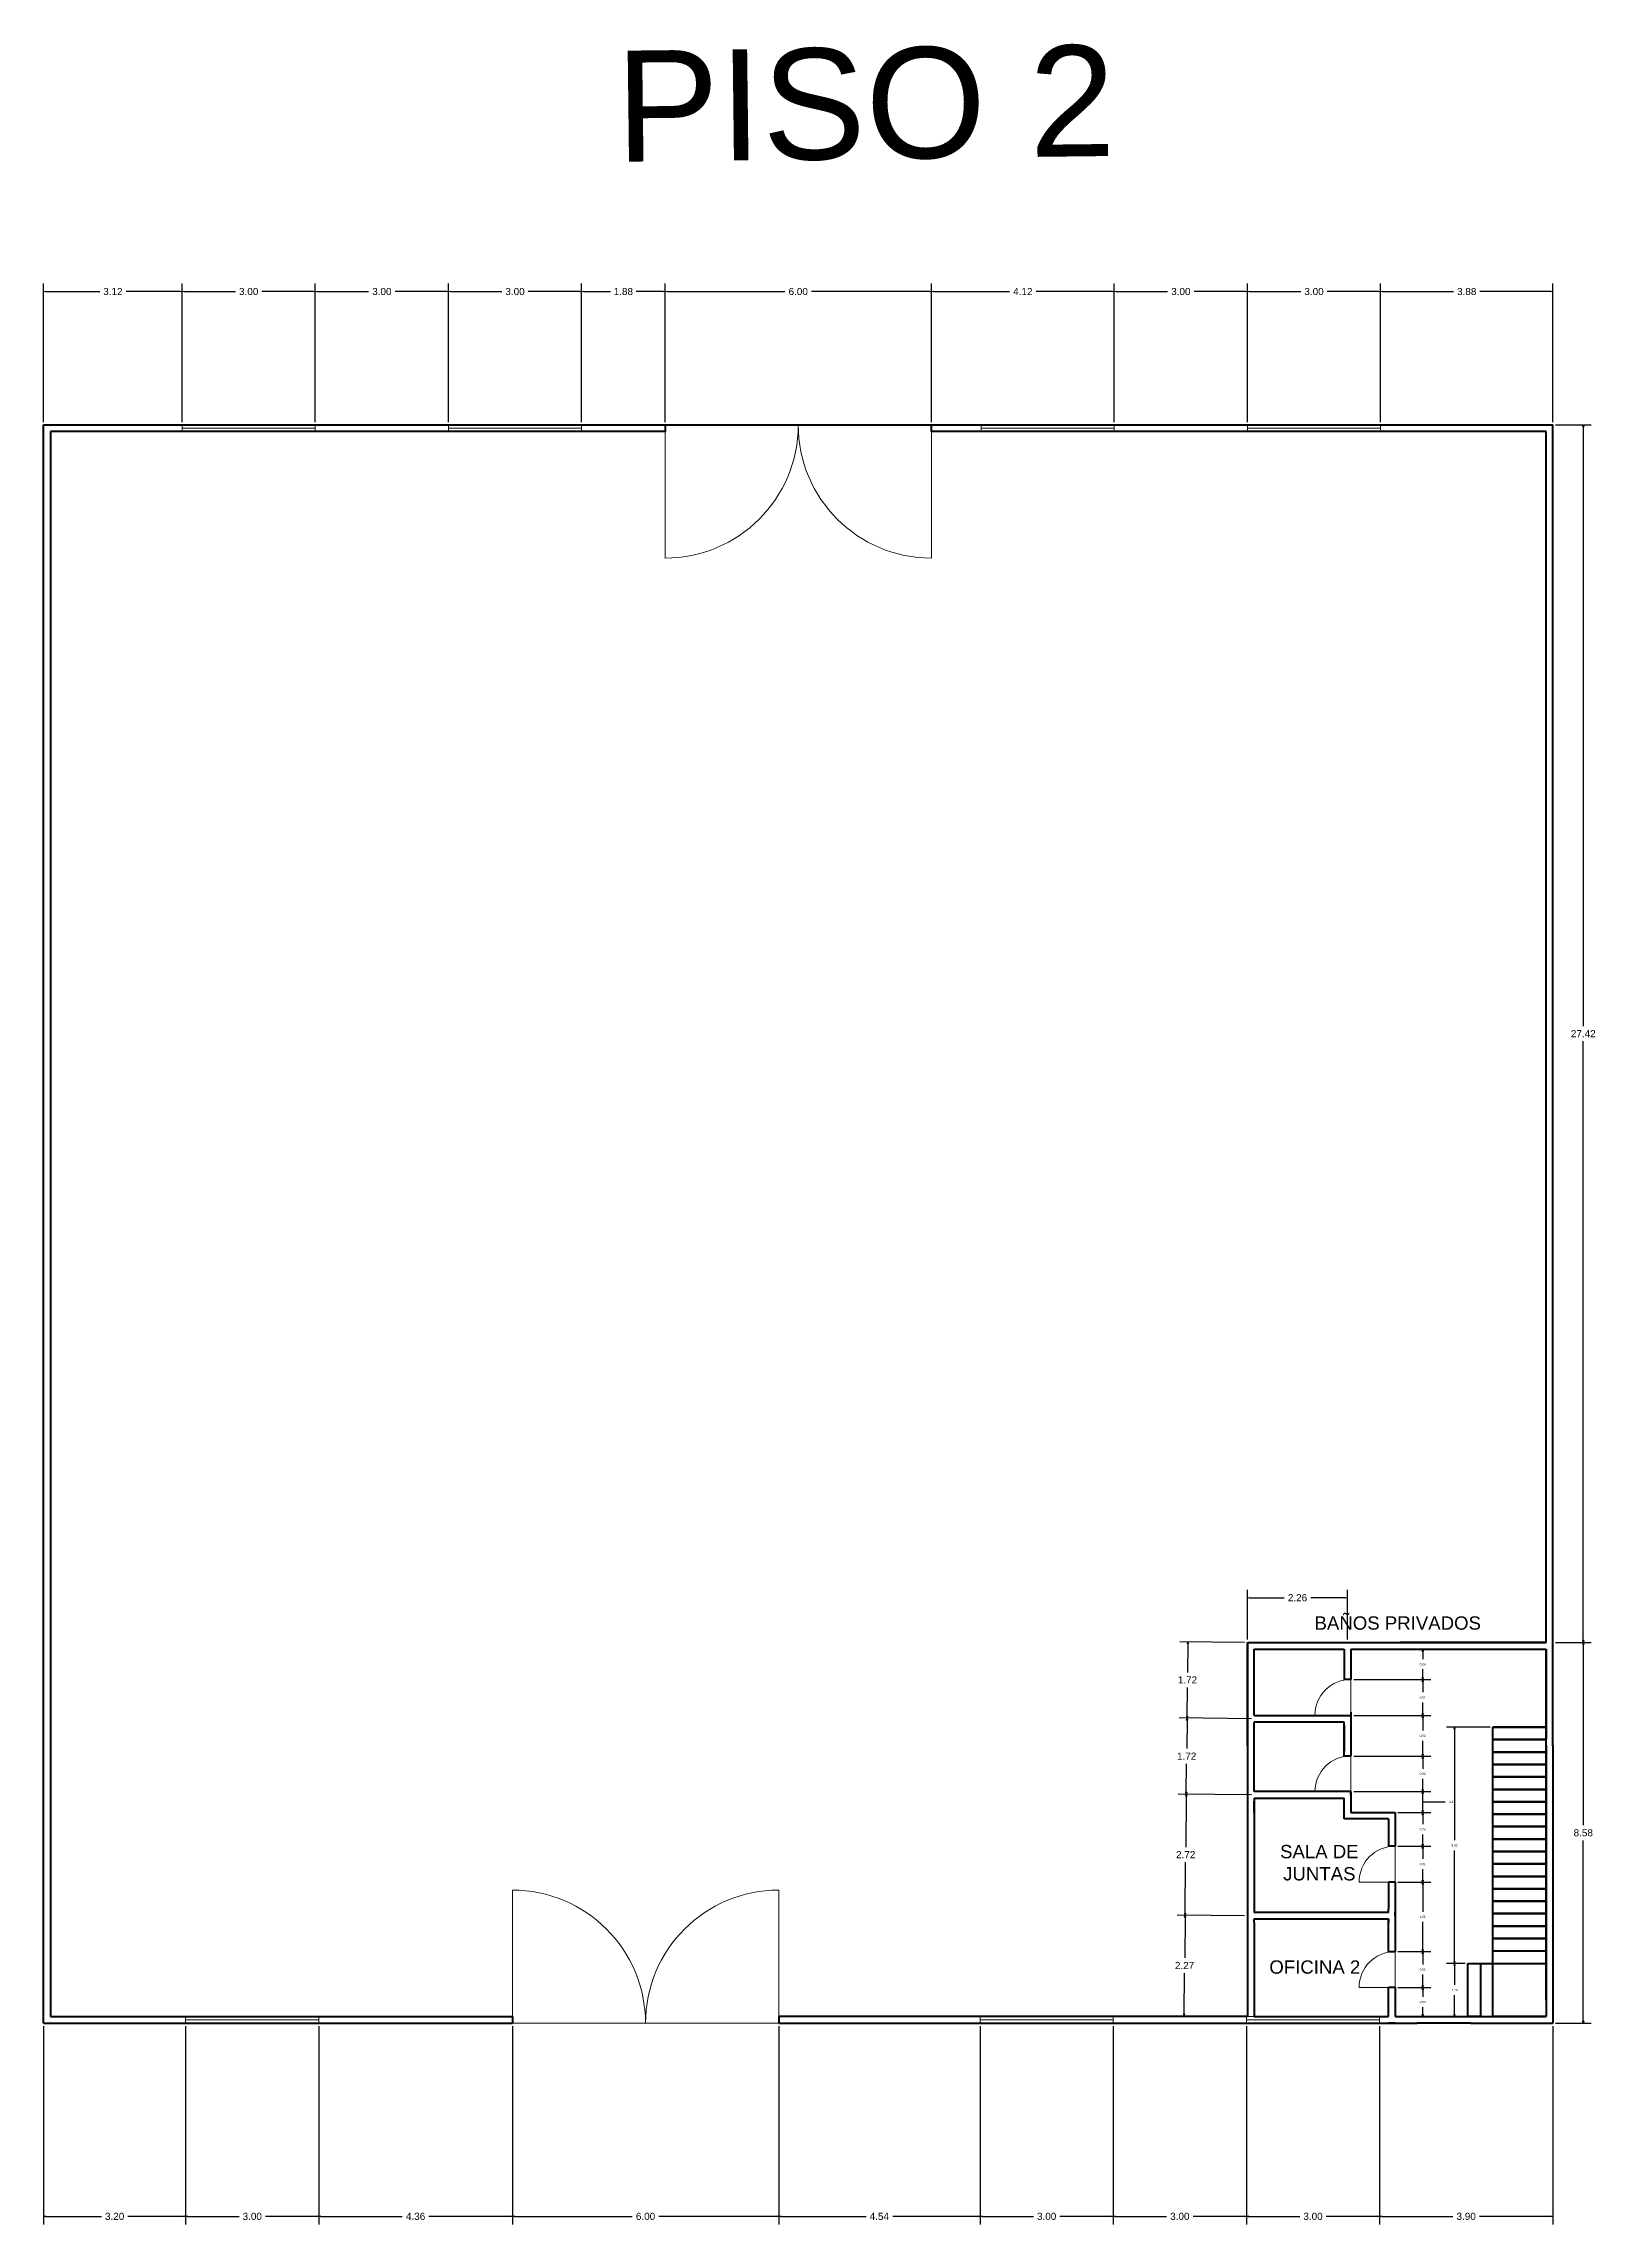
# Model space of a CAD drawing. Header units: metres. Extents: x -1 to 720, y -8 to 179.
# Drawn here: x 219.99 to 254.95, y 29.79 to 78.9 of the extents above; entities that cross this region are included whole.
import ezdxf

# ---------------------------------------------------------------- set-up
doc = ezdxf.new("R2010")
doc.units = ezdxf.units.M
doc.header["$PDMODE"] = 34
doc.layers.add('0-ANOTATION', color=7, linetype='Continuous')
doc.layers.add('0-Dimension', color=9, linetype='Continuous')
for name, color, linetype, lineweight in [('A-DOOR', 251, 'Continuous', 18), ('A-FLOR-LEVL', 145, 'Continuous', 18), ('A-GLAZ', 2, 'Continuous', 18), ('A-WALL', 7, 'Continuous', 60), ('C-WALL', 7, 'Continuous', 60), ('S-STRS', 4, 'Continuous', 40)]:
    doc.layers.add(name, color=color, linetype=linetype, lineweight=lineweight)
doc.styles.get("Standard").update_dxf_attribs({"font": 'arial.ttf'})
doc.dimstyles.new('DAPC Standard', dxfattribs={"dimtxt": 0.3, "dimasz": 0.18, "dimexe": 0.18, "dimexo": 0.0625, "dimgap": 0.09, "dimtad": 0, "dimtih": 1, "dimtoh": 1, "dimzin": 0, "dimdsep": 46, "dimtxsty": 'Standard', "dimblk": 'CLOSEDBLANK', "dimcen": 0.09, "dimazin": 0, "dimtfac": 1, "dimtofl": 0, "dimtmove": 0, "dimatfit": 3, "dimfxl": 1, "dimtolj": 1, "dimtzin": 0, "dimarcsym": 0})

msp = doc.modelspace()

# ---------------------------------------------------------------- texts
at = {"layer": '0-ANOTATION', "insert": (232.861, 78.74), "char_height": 2.5, "attachment_point": 1, "rotation": 0.6726}
msp.add_mtext_dynamic_manual_height_columns('PISO 2 ', width=15.58637, gutter_width=12.5, heights=[0], dxfattribs=at)
at = {"layer": '0-ANOTATION', "char_height": 0.3, "attachment_point": 1}
for s, width, heights, insert in [('\\pxqc;{\\C0;SALA DE JUNTAS}', 2.68178, [0], (247.388, 38.332)), ('\\pxqc;{\\C0;OFICINA 2}', 2.08791, [0.794], (247.583, 35.732))]:
    msp.add_mtext_dynamic_manual_height_columns(s, width=width, gutter_width=12.5, heights=heights, dxfattribs=dict(at, insert=insert))
at = {"layer": 'A-DOOR', "insert": (248.408, 43.48), "char_height": 0.3, "attachment_point": 1}
msp.add_mtext_dynamic_manual_height_columns('\\pxqc;{\\C0;BAÑOS PRIVADOS}', width=4.17471, gutter_width=12.5, heights=[0], dxfattribs=at)

# ---------------------------------------------------------------- blocks, each defined once
blk = doc.blocks.new('_ClosedBlank')
at = {"color": 0, "linetype": 'ByBlock', "lineweight": -2}
for p, q in [((-1, 0.2), (0, 0)), ((-1, 0.2), (-1, -0.2)), ((0, 0), (-1, -0.2))]:
    blk.add_line(p, q, dxfattribs=at)
blk = doc.blocks.new('*D160')
at = {"layer": '0-Dimension', "color": 0, "lineweight": -2, "transparency": 16777216}
for p, q in [((250.498, 35.12), (251.237, 35.12)), ((251.057, 35.075), (251.057, 34.909)), ((250.498, 34.466), (251.237, 34.466)), ((251.057, 34.511), (251.057, 34.678))]:
    blk.add_line(p, q, dxfattribs=at)
at = {"layer": 'Defpoints', "color": 0, "transparency": 16777216}
for p in [(250.435, 35.12), (251.057, 35.12), (250.435, 34.466)]:
    blk.add_point(p, dxfattribs=at)
at = {"layer": '0-Dimension', "color": 0, "lineweight": -2, "transparency": 16777216, "xscale": 0.045, "yscale": 0.045, "zscale": 0.045}
for p, rotation in [((251.057, 35.12), 90), ((251.057, 34.466), 270)]:
    blk.add_blockref('_ClosedBlank', p, dxfattribs=dict(at, rotation=rotation))
at = {"layer": '0-Dimension', "color": 0, "transparency": 16777216, "insert": (251.057, 34.793), "char_height": 0.05, "attachment_point": 5}
blk.add_mtext('\\A1;0.65', dxfattribs=at)
blk = doc.blocks.new('*D161')
at = {"layer": '0-Dimension', "color": 0, "lineweight": -2, "transparency": 16777216}
for p, q in [((250.498, 35.93), (251.237, 35.93)), ((251.057, 35.885), (251.057, 35.641)), ((251.057, 35.165), (251.057, 35.41)), ((250.498, 35.12), (251.237, 35.12))]:
    blk.add_line(p, q, dxfattribs=at)
at = {"layer": 'Defpoints', "color": 0, "transparency": 16777216}
for p in [(250.435, 35.93), (251.057, 35.93), (250.435, 35.12)]:
    blk.add_point(p, dxfattribs=at)
at = {"layer": '0-Dimension', "color": 0, "lineweight": -2, "transparency": 16777216, "xscale": 0.045, "yscale": 0.045, "zscale": 0.045}
for p, rotation in [((251.057, 35.93), 90), ((251.057, 35.12), 270)]:
    blk.add_blockref('_ClosedBlank', p, dxfattribs=dict(at, rotation=rotation))
at = {"layer": '0-Dimension', "color": 0, "transparency": 16777216, "insert": (251.057, 35.525), "char_height": 0.05, "attachment_point": 5}
blk.add_mtext('\\A1;0.81', dxfattribs=at)
blk = doc.blocks.new('*D162')
at = {"layer": '0-Dimension', "color": 0, "lineweight": -2, "transparency": 16777216}
for p, q in [((250.498, 37.495), (251.237, 37.495)), ((251.057, 37.45), (251.057, 36.828)), ((251.057, 35.975), (251.057, 36.597)), ((250.498, 35.93), (251.237, 35.93))]:
    blk.add_line(p, q, dxfattribs=at)
at = {"layer": 'Defpoints', "color": 0, "transparency": 16777216}
for p in [(250.435, 37.495), (251.057, 37.495), (250.435, 35.93)]:
    blk.add_point(p, dxfattribs=at)
at = {"layer": '0-Dimension', "color": 0, "lineweight": -2, "transparency": 16777216, "xscale": 0.045, "yscale": 0.045, "zscale": 0.045}
for p, rotation in [((251.057, 37.495), 90), ((251.057, 35.93), 270)]:
    blk.add_blockref('_ClosedBlank', p, dxfattribs=dict(at, rotation=rotation))
at = {"layer": '0-Dimension', "color": 0, "transparency": 16777216, "insert": (251.057, 36.713), "char_height": 0.05, "attachment_point": 5}
blk.add_mtext('\\A1;1.56', dxfattribs=at)
blk = doc.blocks.new('*D163')
at = {"layer": '0-Dimension', "color": 0, "lineweight": -2, "transparency": 16777216}
for p, q in [((250.498, 38.305), (251.237, 38.305)), ((251.057, 38.26), (251.057, 38.016)), ((250.498, 37.495), (251.237, 37.495)), ((251.057, 37.54), (251.057, 37.785))]:
    blk.add_line(p, q, dxfattribs=at)
at = {"layer": 'Defpoints', "color": 0, "transparency": 16777216}
for p in [(250.435, 38.305), (251.057, 38.305), (250.435, 37.495)]:
    blk.add_point(p, dxfattribs=at)
at = {"layer": '0-Dimension', "color": 0, "lineweight": -2, "transparency": 16777216, "xscale": 0.045, "yscale": 0.045, "zscale": 0.045}
for p, rotation in [((251.057, 38.305), 90), ((251.057, 37.495), 270)]:
    blk.add_blockref('_ClosedBlank', p, dxfattribs=dict(at, rotation=rotation))
at = {"layer": '0-Dimension', "color": 0, "transparency": 16777216, "insert": (251.057, 37.9), "char_height": 0.05, "attachment_point": 5}
blk.add_mtext('\\A1;0.81', dxfattribs=at)
blk = doc.blocks.new('*D164')
at = {"layer": '0-Dimension', "color": 0, "lineweight": -2, "transparency": 16777216}
for p, q in [((250.498, 39.065), (251.237, 39.065)), ((251.057, 39.02), (251.057, 38.801)), ((251.057, 38.35), (251.057, 38.57)), ((250.498, 38.305), (251.237, 38.305))]:
    blk.add_line(p, q, dxfattribs=at)
at = {"layer": 'Defpoints', "color": 0, "transparency": 16777216}
for p in [(250.435, 39.065), (251.057, 39.065), (250.435, 38.305)]:
    blk.add_point(p, dxfattribs=at)
at = {"layer": '0-Dimension', "color": 0, "lineweight": -2, "transparency": 16777216, "xscale": 0.045, "yscale": 0.045, "zscale": 0.045}
for p, rotation in [((251.057, 39.065), 90), ((251.057, 38.305), 270)]:
    blk.add_blockref('_ClosedBlank', p, dxfattribs=dict(at, rotation=rotation))
at = {"layer": '0-Dimension', "color": 0, "transparency": 16777216, "insert": (251.057, 38.685), "char_height": 0.05, "attachment_point": 5}
blk.add_mtext('\\A1;0.76', dxfattribs=at)
blk = doc.blocks.new('*D165')
at = {"layer": '0-Dimension', "color": 0, "lineweight": -2, "transparency": 16777216}
for p, q in [((249.504, 39.534), (251.237, 39.534)), ((251.057, 39.11), (251.057, 39.489)), ((251.057, 39.3), (251.384, 39.3)), ((251.384, 39.3), (251.564, 39.3)), ((250.498, 39.065), (251.237, 39.065))]:
    blk.add_line(p, q, dxfattribs=at)
at = {"layer": 'Defpoints', "color": 0, "transparency": 16777216}
for p in [(249.441, 39.534), (251.057, 39.534), (250.435, 39.065)]:
    blk.add_point(p, dxfattribs=at)
at = {"layer": '0-Dimension', "color": 0, "lineweight": -2, "transparency": 16777216, "xscale": 0.045, "yscale": 0.045, "zscale": 0.045}
for p, rotation in [((251.057, 39.534), 90), ((251.057, 39.065), 270)]:
    blk.add_blockref('_ClosedBlank', p, dxfattribs=dict(at, rotation=rotation))
at = {"layer": '0-Dimension', "color": 0, "transparency": 16777216, "insert": (251.719, 39.3), "char_height": 0.05, "attachment_point": 5}
blk.add_mtext('\\A1;0.47', dxfattribs=at)
blk = doc.blocks.new('*D166')
at = {"layer": '0-Dimension', "color": 0, "lineweight": -2, "transparency": 16777216}
for p, q in [((249.504, 40.333), (251.237, 40.333)), ((251.057, 40.288), (251.057, 40.049)), ((251.057, 39.579), (251.057, 39.818)), ((249.504, 39.534), (251.237, 39.534))]:
    blk.add_line(p, q, dxfattribs=at)
at = {"layer": 'Defpoints', "color": 0, "transparency": 16777216}
for p in [(249.441, 40.333), (251.057, 40.333), (249.441, 39.534)]:
    blk.add_point(p, dxfattribs=at)
at = {"layer": '0-Dimension', "color": 0, "lineweight": -2, "transparency": 16777216, "xscale": 0.045, "yscale": 0.045, "zscale": 0.045}
for p, rotation in [((251.057, 40.333), 90), ((251.057, 39.534), 270)]:
    blk.add_blockref('_ClosedBlank', p, dxfattribs=dict(at, rotation=rotation))
at = {"layer": '0-Dimension', "color": 0, "transparency": 16777216, "insert": (251.057, 39.934), "char_height": 0.05, "attachment_point": 5}
blk.add_mtext('\\A1;0.80', dxfattribs=at)
blk = doc.blocks.new('*D167')
at = {"layer": '0-Dimension', "color": 0, "lineweight": -2, "transparency": 16777216}
for p, q in [((249.504, 41.25), (251.237, 41.25)), ((251.057, 41.205), (251.057, 40.907)), ((249.504, 40.333), (251.237, 40.333)), ((251.057, 40.378), (251.057, 40.676))]:
    blk.add_line(p, q, dxfattribs=at)
at = {"layer": 'Defpoints', "color": 0, "transparency": 16777216}
for p in [(249.441, 41.25), (251.057, 41.25), (249.441, 40.333)]:
    blk.add_point(p, dxfattribs=at)
at = {"layer": '0-Dimension', "color": 0, "lineweight": -2, "transparency": 16777216, "xscale": 0.045, "yscale": 0.045, "zscale": 0.045}
for p, rotation in [((251.057, 41.25), 90), ((251.057, 40.333), 270)]:
    blk.add_blockref('_ClosedBlank', p, dxfattribs=dict(at, rotation=rotation))
at = {"layer": '0-Dimension', "color": 0, "transparency": 16777216, "insert": (251.057, 40.791), "char_height": 0.05, "attachment_point": 5}
blk.add_mtext('\\A1;0.92', dxfattribs=at)
blk = doc.blocks.new('*D168')
at = {"layer": '0-Dimension', "color": 0, "lineweight": -2, "transparency": 16777216}
for p, q in [((249.504, 42.06), (251.237, 42.06)), ((251.057, 42.015), (251.057, 41.77)), ((251.057, 41.295), (251.057, 41.539)), ((249.504, 41.25), (251.237, 41.25))]:
    blk.add_line(p, q, dxfattribs=at)
at = {"layer": 'Defpoints', "color": 0, "transparency": 16777216}
for p in [(249.441, 42.06), (251.057, 42.06), (249.441, 41.25)]:
    blk.add_point(p, dxfattribs=at)
at = {"layer": '0-Dimension', "color": 0, "lineweight": -2, "transparency": 16777216, "xscale": 0.045, "yscale": 0.045, "zscale": 0.045}
for p, rotation in [((251.057, 42.06), 90), ((251.057, 41.25), 270)]:
    blk.add_blockref('_ClosedBlank', p, dxfattribs=dict(at, rotation=rotation))
at = {"layer": '0-Dimension', "color": 0, "transparency": 16777216, "insert": (251.057, 41.655), "char_height": 0.05, "attachment_point": 5}
blk.add_mtext('\\A1;0.81', dxfattribs=at)
blk = doc.blocks.new('*D169')
at = {"layer": '0-Dimension', "color": 0, "lineweight": -2, "transparency": 16777216}
for p, q in [((249.504, 42.744), (251.237, 42.744)), ((251.057, 42.699), (251.057, 42.518)), ((251.057, 42.105), (251.057, 42.287)), ((249.504, 42.06), (251.237, 42.06))]:
    blk.add_line(p, q, dxfattribs=at)
at = {"layer": 'Defpoints', "color": 0, "transparency": 16777216}
for p in [(249.441, 42.744), (251.057, 42.744), (249.441, 42.06)]:
    blk.add_point(p, dxfattribs=at)
at = {"layer": '0-Dimension', "color": 0, "lineweight": -2, "transparency": 16777216, "xscale": 0.045, "yscale": 0.045, "zscale": 0.045}
for p, rotation in [((251.057, 42.744), 90), ((251.057, 42.06), 270)]:
    blk.add_blockref('_ClosedBlank', p, dxfattribs=dict(at, rotation=rotation))
at = {"layer": '0-Dimension', "color": 0, "transparency": 16777216, "insert": (251.057, 42.402), "char_height": 0.05, "attachment_point": 5}
blk.add_mtext('\\A1;0.68', dxfattribs=at)
blk = doc.blocks.new('*D170')
at = {"layer": '0-Dimension', "color": 0, "lineweight": -2, "transparency": 16777216}
for p, q in [((252.014, 35.664), (251.595, 35.664)), ((251.775, 35.619), (251.775, 35.18)), ((251.775, 34.511), (251.775, 34.949)), ((252.014, 34.466), (251.595, 34.466))]:
    blk.add_line(p, q, dxfattribs=at)
at = {"layer": 'Defpoints', "color": 0, "transparency": 16777216}
for p in [(251.775, 35.664), (252.076, 35.664), (252.076, 34.466)]:
    blk.add_point(p, dxfattribs=at)
at = {"layer": '0-Dimension', "color": 0, "lineweight": -2, "transparency": 16777216, "xscale": 0.045, "yscale": 0.045, "zscale": 0.045}
for p, rotation in [((251.775, 35.664), 90), ((251.775, 34.466), 270)]:
    blk.add_blockref('_ClosedBlank', p, dxfattribs=dict(at, rotation=rotation))
at = {"layer": '0-Dimension', "color": 0, "transparency": 16777216, "insert": (251.775, 35.065), "char_height": 0.05, "attachment_point": 5}
blk.add_mtext('\\A1;1.20', dxfattribs=at)
blk = doc.blocks.new('*D171')
at = {"layer": '0-Dimension', "color": 0, "lineweight": -2, "transparency": 16777216}
for p, q in [((252.574, 40.984), (251.595, 40.984)), ((251.775, 40.939), (251.775, 38.439)), ((251.775, 35.709), (251.775, 38.208)), ((252.014, 35.664), (251.595, 35.664))]:
    blk.add_line(p, q, dxfattribs=at)
at = {"layer": 'Defpoints', "color": 0, "transparency": 16777216}
for p in [(251.775, 40.984), (252.636, 40.984), (252.076, 35.664)]:
    blk.add_point(p, dxfattribs=at)
at = {"layer": '0-Dimension', "color": 0, "lineweight": -2, "transparency": 16777216, "xscale": 0.045, "yscale": 0.045, "zscale": 0.045}
for p, rotation in [((251.775, 40.984), 90), ((251.775, 35.664), 270)]:
    blk.add_blockref('_ClosedBlank', p, dxfattribs=dict(at, rotation=rotation))
at = {"layer": '0-Dimension', "color": 0, "transparency": 16777216, "insert": (251.775, 38.324), "char_height": 0.05, "attachment_point": 5}
blk.add_mtext('\\A1;5.32', dxfattribs=at)
blk = doc.blocks.new('*D172')
at = {"layer": '0-Dimension', "color": 0, "lineweight": -2, "transparency": 16777216}
for p, q in [((247.046, 36.738), (245.524, 36.753)), ((245.704, 36.706), (245.695, 35.786)), ((245.682, 34.525), (245.691, 35.445)), ((247.023, 34.467), (245.502, 34.482))]:
    blk.add_line(p, q, dxfattribs=at)
at = {"layer": 'Defpoints', "color": 0, "transparency": 16777216}
for p in [(245.704, 36.751), (247.109, 36.737), (247.086, 34.466)]:
    blk.add_point(p, dxfattribs=at)
at = {"layer": '0-Dimension', "color": 0, "lineweight": -2, "transparency": 16777216, "xscale": 0.045, "yscale": 0.045, "zscale": 0.045}
for p, rotation in [((245.704, 36.751), 89.42470676570414), ((245.682, 34.48), 269.4247067657041)]:
    blk.add_blockref('_ClosedBlank', p, dxfattribs=dict(at, rotation=rotation))
at = {"layer": '0-Dimension', "color": 0, "transparency": 16777216, "insert": (245.693, 35.616), "char_height": 0.16, "attachment_point": 5}
blk.add_mtext('\\A1;2.27', dxfattribs=at)
blk = doc.blocks.new('*D173')
at = {"layer": '0-Dimension', "color": 0, "lineweight": -2, "transparency": 16777216}
for p, q in [((247.201, 39.46), (245.552, 39.477)), ((245.731, 39.43), (245.72, 38.283)), ((245.705, 36.796), (245.716, 37.943)), ((247.046, 36.738), (245.524, 36.753))]:
    blk.add_line(p, q, dxfattribs=at)
at = {"layer": 'Defpoints', "color": 0, "transparency": 16777216}
for p in [(245.732, 39.475), (247.263, 39.459), (247.109, 36.737)]:
    blk.add_point(p, dxfattribs=at)
at = {"layer": '0-Dimension', "color": 0, "lineweight": -2, "transparency": 16777216, "xscale": 0.045, "yscale": 0.045, "zscale": 0.045}
for p, rotation in [((245.732, 39.475), 89.4247067657041), ((245.704, 36.751), 269.4247067657041)]:
    blk.add_blockref('_ClosedBlank', p, dxfattribs=dict(at, rotation=rotation))
at = {"layer": '0-Dimension', "color": 0, "transparency": 16777216, "insert": (245.718, 38.113), "char_height": 0.16, "attachment_point": 5}
blk.add_mtext('\\A1;2.72', dxfattribs=at)
blk = doc.blocks.new('*D174')
at = {"layer": '0-Dimension', "color": 0, "lineweight": -2, "transparency": 16777216}
for p, q in [((247.201, 41.175), (245.569, 41.192)), ((245.749, 41.145), (245.742, 40.503)), ((245.732, 39.52), (245.739, 40.162)), ((247.201, 39.46), (245.552, 39.477))]:
    blk.add_line(p, q, dxfattribs=at)
at = {"layer": 'Defpoints', "color": 0, "transparency": 16777216}
for p in [(245.749, 41.19), (247.263, 41.175), (247.263, 39.459)]:
    blk.add_point(p, dxfattribs=at)
at = {"layer": '0-Dimension', "color": 0, "lineweight": -2, "transparency": 16777216, "xscale": 0.045, "yscale": 0.045, "zscale": 0.045}
for p, rotation in [((245.749, 41.19), 89.4247067657041), ((245.732, 39.475), 269.4247067657041)]:
    blk.add_blockref('_ClosedBlank', p, dxfattribs=dict(at, rotation=rotation))
at = {"layer": '0-Dimension', "color": 0, "transparency": 16777216, "insert": (245.74, 40.332), "char_height": 0.16, "attachment_point": 5}
blk.add_mtext('\\A1;1.72', dxfattribs=at)
blk = doc.blocks.new('*D175')
at = {"layer": '0-Dimension', "color": 0, "lineweight": -2, "transparency": 16777216}
for p, q in [((247.046, 42.894), (245.586, 42.909)), ((245.766, 42.862), (245.759, 42.219)), ((245.749, 41.235), (245.756, 41.878)), ((247.201, 41.175), (245.569, 41.192))]:
    blk.add_line(p, q, dxfattribs=at)
at = {"layer": 'Defpoints', "color": 0, "transparency": 16777216}
for p in [(245.766, 42.907), (247.109, 42.894), (247.263, 41.175)]:
    blk.add_point(p, dxfattribs=at)
at = {"layer": '0-Dimension', "color": 0, "lineweight": -2, "transparency": 16777216, "xscale": 0.045, "yscale": 0.045, "zscale": 0.045}
for p, rotation in [((245.766, 42.907), 89.4247067657041), ((245.749, 41.19), 269.4247067657041)]:
    blk.add_blockref('_ClosedBlank', p, dxfattribs=dict(at, rotation=rotation))
at = {"layer": '0-Dimension', "color": 0, "transparency": 16777216, "insert": (245.758, 42.049), "char_height": 0.16, "attachment_point": 5}
blk.add_mtext('\\A1;1.72', dxfattribs=at)
blk = doc.blocks.new('*D176')
at = {"layer": '0-Dimension', "color": 0, "lineweight": -2, "transparency": 16777216}
for p, q in [((247.109, 42.956), (247.109, 44.079)), ((247.154, 43.899), (247.938, 43.899)), ((249.321, 43.899), (248.536, 43.899)), ((249.366, 42.956), (249.366, 44.079))]:
    blk.add_line(p, q, dxfattribs=at)
at = {"layer": 'Defpoints', "color": 0, "transparency": 16777216}
for p in [(249.366, 43.899), (247.109, 42.894), (249.366, 42.894)]:
    blk.add_point(p, dxfattribs=at)
at = {"layer": '0-Dimension', "color": 0, "lineweight": -2, "transparency": 16777216, "xscale": 0.045, "yscale": 0.045, "zscale": 0.045, "rotation": 180}
blk.add_blockref('_ClosedBlank', (247.109, 43.899), dxfattribs=at)
at = {"layer": '0-Dimension', "color": 0, "lineweight": -2, "transparency": 16777216, "xscale": 0.045, "yscale": 0.045, "zscale": 0.045}
blk.add_blockref('_ClosedBlank', (249.366, 43.899), dxfattribs=at)
at = {"layer": '0-Dimension', "color": 0, "transparency": 16777216, "insert": (248.237, 43.899), "char_height": 0.16, "attachment_point": 5}
blk.add_mtext('\\A1;2.26', dxfattribs=at)
blk = doc.blocks.new('*D177')
at = {"layer": '0-Dimension', "color": 0, "lineweight": -2, "transparency": 16777216}
for p, q in [((219.989, 34.251), (219.989, 29.786)), ((223.189, 34.251), (223.189, 29.786)), ((220.034, 29.966), (221.291, 29.966)), ((223.144, 29.966), (221.886, 29.966))]:
    blk.add_line(p, q, dxfattribs=at)
at = {"layer": 'Defpoints', "color": 0, "transparency": 16777216}
for p in [(219.989, 34.314), (223.189, 34.314), (223.189, 29.966)]:
    blk.add_point(p, dxfattribs=at)
at = {"layer": '0-Dimension', "color": 0, "lineweight": -2, "transparency": 16777216, "xscale": 0.045, "yscale": 0.045, "zscale": 0.045, "rotation": 180}
blk.add_blockref('_ClosedBlank', (219.989, 29.966), dxfattribs=at)
at = {"layer": '0-Dimension', "color": 0, "lineweight": -2, "transparency": 16777216, "xscale": 0.045, "yscale": 0.045, "zscale": 0.045}
blk.add_blockref('_ClosedBlank', (223.189, 29.966), dxfattribs=at)
at = {"layer": '0-Dimension', "color": 0, "transparency": 16777216, "insert": (221.589, 29.966), "char_height": 0.16, "attachment_point": 5}
blk.add_mtext('\\A1;3.20', dxfattribs=at)
blk = doc.blocks.new('*D178')
at = {"layer": '0-Dimension', "color": 0, "lineweight": -2, "transparency": 16777216}
for p, q in [((223.189, 34.251), (223.189, 29.786)), ((226.189, 34.251), (226.189, 29.786)), ((223.234, 29.966), (224.391, 29.966)), ((226.144, 29.966), (224.986, 29.966))]:
    blk.add_line(p, q, dxfattribs=at)
at = {"layer": 'Defpoints', "color": 0, "transparency": 16777216}
for p in [(223.189, 34.314), (226.189, 34.314), (226.189, 29.966)]:
    blk.add_point(p, dxfattribs=at)
at = {"layer": '0-Dimension', "color": 0, "lineweight": -2, "transparency": 16777216, "xscale": 0.045, "yscale": 0.045, "zscale": 0.045, "rotation": 180}
blk.add_blockref('_ClosedBlank', (223.189, 29.966), dxfattribs=at)
at = {"layer": '0-Dimension', "color": 0, "lineweight": -2, "transparency": 16777216, "xscale": 0.045, "yscale": 0.045, "zscale": 0.045}
blk.add_blockref('_ClosedBlank', (226.189, 29.966), dxfattribs=at)
at = {"layer": '0-Dimension', "color": 0, "transparency": 16777216, "insert": (224.689, 29.966), "char_height": 0.16, "attachment_point": 5}
blk.add_mtext('\\A1;3.00', dxfattribs=at)
blk = doc.blocks.new('*D179')
at = {"layer": '0-Dimension', "color": 0, "lineweight": -2, "transparency": 16777216}
for p, q in [((226.189, 34.251), (226.189, 29.786)), ((230.549, 34.251), (230.549, 29.786)), ((226.234, 29.966), (228.068, 29.966)), ((230.504, 29.966), (228.67, 29.966))]:
    blk.add_line(p, q, dxfattribs=at)
at = {"layer": 'Defpoints', "color": 0, "transparency": 16777216}
for p in [(226.189, 34.314), (230.549, 34.314), (230.549, 29.966)]:
    blk.add_point(p, dxfattribs=at)
at = {"layer": '0-Dimension', "color": 0, "lineweight": -2, "transparency": 16777216, "xscale": 0.045, "yscale": 0.045, "zscale": 0.045, "rotation": 180}
blk.add_blockref('_ClosedBlank', (226.189, 29.966), dxfattribs=at)
at = {"layer": '0-Dimension', "color": 0, "lineweight": -2, "transparency": 16777216, "xscale": 0.045, "yscale": 0.045, "zscale": 0.045}
blk.add_blockref('_ClosedBlank', (230.549, 29.966), dxfattribs=at)
at = {"layer": '0-Dimension', "color": 0, "transparency": 16777216, "insert": (228.369, 29.966), "char_height": 0.16, "attachment_point": 5}
blk.add_mtext('\\A1;4.36', dxfattribs=at)
blk = doc.blocks.new('*D180')
at = {"layer": '0-Dimension', "color": 0, "lineweight": -2, "transparency": 16777216}
for p, q in [((230.549, 34.251), (230.549, 29.786)), ((236.549, 34.251), (236.549, 29.786)), ((230.594, 29.966), (233.251, 29.966)), ((236.504, 29.966), (233.847, 29.966))]:
    blk.add_line(p, q, dxfattribs=at)
at = {"layer": 'Defpoints', "color": 0, "transparency": 16777216}
for p in [(230.549, 34.314), (236.549, 34.314), (236.549, 29.966)]:
    blk.add_point(p, dxfattribs=at)
at = {"layer": '0-Dimension', "color": 0, "lineweight": -2, "transparency": 16777216, "xscale": 0.045, "yscale": 0.045, "zscale": 0.045, "rotation": 180}
blk.add_blockref('_ClosedBlank', (230.549, 29.966), dxfattribs=at)
at = {"layer": '0-Dimension', "color": 0, "lineweight": -2, "transparency": 16777216, "xscale": 0.045, "yscale": 0.045, "zscale": 0.045}
blk.add_blockref('_ClosedBlank', (236.549, 29.966), dxfattribs=at)
at = {"layer": '0-Dimension', "color": 0, "transparency": 16777216, "insert": (233.549, 29.966), "char_height": 0.16, "attachment_point": 5}
blk.add_mtext('\\A1;6.00', dxfattribs=at)
blk = doc.blocks.new('*D181')
at = {"layer": '0-Dimension', "color": 0, "lineweight": -2, "transparency": 16777216}
for p, q in [((236.549, 34.251), (236.549, 29.786)), ((241.086, 34.251), (241.086, 29.786)), ((236.594, 29.966), (238.516, 29.966)), ((241.041, 29.966), (239.118, 29.966))]:
    blk.add_line(p, q, dxfattribs=at)
at = {"layer": 'Defpoints', "color": 0, "transparency": 16777216}
for p in [(236.549, 34.314), (241.086, 34.314), (241.086, 29.966)]:
    blk.add_point(p, dxfattribs=at)
at = {"layer": '0-Dimension', "color": 0, "lineweight": -2, "transparency": 16777216, "xscale": 0.045, "yscale": 0.045, "zscale": 0.045, "rotation": 180}
blk.add_blockref('_ClosedBlank', (236.549, 29.966), dxfattribs=at)
at = {"layer": '0-Dimension', "color": 0, "lineweight": -2, "transparency": 16777216, "xscale": 0.045, "yscale": 0.045, "zscale": 0.045}
blk.add_blockref('_ClosedBlank', (241.086, 29.966), dxfattribs=at)
at = {"layer": '0-Dimension', "color": 0, "transparency": 16777216, "insert": (238.817, 29.966), "char_height": 0.16, "attachment_point": 5}
blk.add_mtext('\\A1;4.54', dxfattribs=at)
blk = doc.blocks.new('*D182')
at = {"layer": '0-Dimension', "color": 0, "lineweight": -2, "transparency": 16777216}
for p, q in [((241.086, 34.251), (241.086, 29.786)), ((244.086, 34.251), (244.086, 29.786)), ((241.131, 29.966), (242.288, 29.966)), ((244.041, 29.966), (242.883, 29.966))]:
    blk.add_line(p, q, dxfattribs=at)
at = {"layer": 'Defpoints', "color": 0, "transparency": 16777216}
for p in [(241.086, 34.314), (244.086, 34.314), (244.086, 29.966)]:
    blk.add_point(p, dxfattribs=at)
at = {"layer": '0-Dimension', "color": 0, "lineweight": -2, "transparency": 16777216, "xscale": 0.045, "yscale": 0.045, "zscale": 0.045, "rotation": 180}
blk.add_blockref('_ClosedBlank', (241.086, 29.966), dxfattribs=at)
at = {"layer": '0-Dimension', "color": 0, "lineweight": -2, "transparency": 16777216, "xscale": 0.045, "yscale": 0.045, "zscale": 0.045}
blk.add_blockref('_ClosedBlank', (244.086, 29.966), dxfattribs=at)
at = {"layer": '0-Dimension', "color": 0, "transparency": 16777216, "insert": (242.586, 29.966), "char_height": 0.16, "attachment_point": 5}
blk.add_mtext('\\A1;3.00', dxfattribs=at)
blk = doc.blocks.new('*D183')
at = {"layer": '0-Dimension', "color": 0, "lineweight": -2, "transparency": 16777216}
for p, q in [((244.086, 34.251), (244.086, 29.786)), ((247.086, 34.251), (247.086, 29.786)), ((244.131, 29.966), (245.288, 29.966)), ((247.041, 29.966), (245.883, 29.966))]:
    blk.add_line(p, q, dxfattribs=at)
at = {"layer": 'Defpoints', "color": 0, "transparency": 16777216}
for p in [(244.086, 34.314), (247.086, 34.314), (247.086, 29.966)]:
    blk.add_point(p, dxfattribs=at)
at = {"layer": '0-Dimension', "color": 0, "lineweight": -2, "transparency": 16777216, "xscale": 0.045, "yscale": 0.045, "zscale": 0.045, "rotation": 180}
blk.add_blockref('_ClosedBlank', (244.086, 29.966), dxfattribs=at)
at = {"layer": '0-Dimension', "color": 0, "lineweight": -2, "transparency": 16777216, "xscale": 0.045, "yscale": 0.045, "zscale": 0.045}
blk.add_blockref('_ClosedBlank', (247.086, 29.966), dxfattribs=at)
at = {"layer": '0-Dimension', "color": 0, "transparency": 16777216, "insert": (245.586, 29.966), "char_height": 0.16, "attachment_point": 5}
blk.add_mtext('\\A1;3.00', dxfattribs=at)
blk = doc.blocks.new('*D184')
at = {"layer": '0-Dimension', "color": 0, "lineweight": -2, "transparency": 16777216}
for p, q in [((247.086, 34.251), (247.086, 29.786)), ((250.086, 34.251), (250.086, 29.786)), ((247.131, 29.966), (248.288, 29.966)), ((250.041, 29.966), (248.883, 29.966))]:
    blk.add_line(p, q, dxfattribs=at)
at = {"layer": 'Defpoints', "color": 0, "transparency": 16777216}
for p in [(247.086, 34.314), (250.086, 34.314), (250.086, 29.966)]:
    blk.add_point(p, dxfattribs=at)
at = {"layer": '0-Dimension', "color": 0, "lineweight": -2, "transparency": 16777216, "xscale": 0.045, "yscale": 0.045, "zscale": 0.045, "rotation": 180}
blk.add_blockref('_ClosedBlank', (247.086, 29.966), dxfattribs=at)
at = {"layer": '0-Dimension', "color": 0, "lineweight": -2, "transparency": 16777216, "xscale": 0.045, "yscale": 0.045, "zscale": 0.045}
blk.add_blockref('_ClosedBlank', (250.086, 29.966), dxfattribs=at)
at = {"layer": '0-Dimension', "color": 0, "transparency": 16777216, "insert": (248.586, 29.966), "char_height": 0.16, "attachment_point": 5}
blk.add_mtext('\\A1;3.00', dxfattribs=at)
blk = doc.blocks.new('*D185')
at = {"layer": '0-Dimension', "color": 0, "lineweight": -2, "transparency": 16777216}
for p, q in [((250.086, 34.251), (250.086, 29.786)), ((253.989, 34.251), (253.989, 29.786)), ((250.131, 29.966), (251.74, 29.966)), ((253.944, 29.966), (252.335, 29.966))]:
    blk.add_line(p, q, dxfattribs=at)
at = {"layer": 'Defpoints', "color": 0, "transparency": 16777216}
for p in [(250.086, 34.314), (253.989, 34.314), (253.989, 29.966)]:
    blk.add_point(p, dxfattribs=at)
at = {"layer": '0-Dimension', "color": 0, "lineweight": -2, "transparency": 16777216, "xscale": 0.045, "yscale": 0.045, "zscale": 0.045, "rotation": 180}
blk.add_blockref('_ClosedBlank', (250.086, 29.966), dxfattribs=at)
at = {"layer": '0-Dimension', "color": 0, "lineweight": -2, "transparency": 16777216, "xscale": 0.045, "yscale": 0.045, "zscale": 0.045}
blk.add_blockref('_ClosedBlank', (253.989, 29.966), dxfattribs=at)
at = {"layer": '0-Dimension', "color": 0, "transparency": 16777216, "insert": (252.037, 29.966), "char_height": 0.16, "attachment_point": 5}
blk.add_mtext('\\A1;3.90', dxfattribs=at)
blk = doc.blocks.new('*D186')
at = {"layer": '0-Dimension', "color": 0, "lineweight": -2, "transparency": 16777216}
for p, q in [((219.989, 70.376), (219.989, 73.498)), ((220.034, 73.318), (221.252, 73.318)), ((223.064, 73.318), (221.846, 73.318)), ((223.109, 70.376), (223.109, 73.498))]:
    blk.add_line(p, q, dxfattribs=at)
at = {"layer": 'Defpoints', "color": 0, "transparency": 16777216}
for p in [(223.109, 73.318), (219.989, 70.314), (223.109, 70.314)]:
    blk.add_point(p, dxfattribs=at)
at = {"layer": '0-Dimension', "color": 0, "lineweight": -2, "transparency": 16777216, "xscale": 0.045, "yscale": 0.045, "zscale": 0.045, "rotation": 180}
blk.add_blockref('_ClosedBlank', (219.989, 73.318), dxfattribs=at)
at = {"layer": '0-Dimension', "color": 0, "lineweight": -2, "transparency": 16777216, "xscale": 0.045, "yscale": 0.045, "zscale": 0.045}
blk.add_blockref('_ClosedBlank', (223.109, 73.318), dxfattribs=at)
at = {"layer": '0-Dimension', "color": 0, "transparency": 16777216, "insert": (221.549, 73.318), "char_height": 0.16, "attachment_point": 5}
blk.add_mtext('\\A1;3.12', dxfattribs=at)
blk = doc.blocks.new('*D187')
at = {"layer": '0-Dimension', "color": 0, "lineweight": -2, "transparency": 16777216}
for p, q in [((223.109, 70.376), (223.109, 73.498)), ((223.154, 73.318), (224.311, 73.318)), ((226.064, 73.318), (224.906, 73.318)), ((226.109, 70.376), (226.109, 73.498))]:
    blk.add_line(p, q, dxfattribs=at)
at = {"layer": 'Defpoints', "color": 0, "transparency": 16777216}
for p in [(226.109, 73.318), (223.109, 70.314), (226.109, 70.314)]:
    blk.add_point(p, dxfattribs=at)
at = {"layer": '0-Dimension', "color": 0, "lineweight": -2, "transparency": 16777216, "xscale": 0.045, "yscale": 0.045, "zscale": 0.045, "rotation": 180}
blk.add_blockref('_ClosedBlank', (223.109, 73.318), dxfattribs=at)
at = {"layer": '0-Dimension', "color": 0, "lineweight": -2, "transparency": 16777216, "xscale": 0.045, "yscale": 0.045, "zscale": 0.045}
blk.add_blockref('_ClosedBlank', (226.109, 73.318), dxfattribs=at)
at = {"layer": '0-Dimension', "color": 0, "transparency": 16777216, "insert": (224.609, 73.318), "char_height": 0.16, "attachment_point": 5}
blk.add_mtext('\\A1;3.00', dxfattribs=at)
blk = doc.blocks.new('*D188')
at = {"layer": '0-Dimension', "color": 0, "lineweight": -2, "transparency": 16777216}
for p, q in [((226.109, 70.376), (226.109, 73.498)), ((226.154, 73.318), (227.311, 73.318)), ((229.064, 73.318), (227.906, 73.318)), ((229.109, 70.376), (229.109, 73.498))]:
    blk.add_line(p, q, dxfattribs=at)
at = {"layer": 'Defpoints', "color": 0, "transparency": 16777216}
for p in [(229.109, 73.318), (226.109, 70.314), (229.109, 70.314)]:
    blk.add_point(p, dxfattribs=at)
at = {"layer": '0-Dimension', "color": 0, "lineweight": -2, "transparency": 16777216, "xscale": 0.045, "yscale": 0.045, "zscale": 0.045, "rotation": 180}
blk.add_blockref('_ClosedBlank', (226.109, 73.318), dxfattribs=at)
at = {"layer": '0-Dimension', "color": 0, "lineweight": -2, "transparency": 16777216, "xscale": 0.045, "yscale": 0.045, "zscale": 0.045}
blk.add_blockref('_ClosedBlank', (229.109, 73.318), dxfattribs=at)
at = {"layer": '0-Dimension', "color": 0, "transparency": 16777216, "insert": (227.609, 73.318), "char_height": 0.16, "attachment_point": 5}
blk.add_mtext('\\A1;3.00', dxfattribs=at)
blk = doc.blocks.new('*D189')
at = {"layer": '0-Dimension', "color": 0, "lineweight": -2, "transparency": 16777216}
for p, q in [((229.109, 70.376), (229.109, 73.498)), ((229.154, 73.318), (230.311, 73.318)), ((232.064, 73.318), (230.906, 73.318)), ((232.109, 70.376), (232.109, 73.498))]:
    blk.add_line(p, q, dxfattribs=at)
at = {"layer": 'Defpoints', "color": 0, "transparency": 16777216}
for p in [(232.109, 73.318), (229.109, 70.314), (232.109, 70.314)]:
    blk.add_point(p, dxfattribs=at)
at = {"layer": '0-Dimension', "color": 0, "lineweight": -2, "transparency": 16777216, "xscale": 0.045, "yscale": 0.045, "zscale": 0.045, "rotation": 180}
blk.add_blockref('_ClosedBlank', (229.109, 73.318), dxfattribs=at)
at = {"layer": '0-Dimension', "color": 0, "lineweight": -2, "transparency": 16777216, "xscale": 0.045, "yscale": 0.045, "zscale": 0.045}
blk.add_blockref('_ClosedBlank', (232.109, 73.318), dxfattribs=at)
at = {"layer": '0-Dimension', "color": 0, "transparency": 16777216, "insert": (230.609, 73.318), "char_height": 0.16, "attachment_point": 5}
blk.add_mtext('\\A1;3.00', dxfattribs=at)
blk = doc.blocks.new('*D190')
at = {"layer": '0-Dimension', "color": 0, "lineweight": -2, "transparency": 16777216}
for p, q in [((232.109, 70.376), (232.109, 73.498)), ((232.154, 73.318), (232.758, 73.318)), ((233.944, 73.318), (233.339, 73.318)), ((233.989, 70.376), (233.989, 73.498))]:
    blk.add_line(p, q, dxfattribs=at)
at = {"layer": 'Defpoints', "color": 0, "transparency": 16777216}
for p in [(233.989, 73.318), (232.109, 70.314), (233.989, 70.314)]:
    blk.add_point(p, dxfattribs=at)
at = {"layer": '0-Dimension', "color": 0, "lineweight": -2, "transparency": 16777216, "xscale": 0.045, "yscale": 0.045, "zscale": 0.045, "rotation": 180}
blk.add_blockref('_ClosedBlank', (232.109, 73.318), dxfattribs=at)
at = {"layer": '0-Dimension', "color": 0, "lineweight": -2, "transparency": 16777216, "xscale": 0.045, "yscale": 0.045, "zscale": 0.045}
blk.add_blockref('_ClosedBlank', (233.989, 73.318), dxfattribs=at)
at = {"layer": '0-Dimension', "color": 0, "transparency": 16777216, "insert": (233.049, 73.318), "char_height": 0.16, "attachment_point": 5}
blk.add_mtext('\\A1;1.88', dxfattribs=at)
blk = doc.blocks.new('*D191')
at = {"layer": '0-Dimension', "color": 0, "lineweight": -2, "transparency": 16777216}
for p, q in [((233.989, 70.376), (233.989, 73.498)), ((234.034, 73.318), (236.691, 73.318)), ((239.944, 73.318), (237.287, 73.318)), ((239.989, 70.376), (239.989, 73.498))]:
    blk.add_line(p, q, dxfattribs=at)
at = {"layer": 'Defpoints', "color": 0, "transparency": 16777216}
for p in [(239.989, 73.318), (233.989, 70.314), (239.989, 70.314)]:
    blk.add_point(p, dxfattribs=at)
at = {"layer": '0-Dimension', "color": 0, "lineweight": -2, "transparency": 16777216, "xscale": 0.045, "yscale": 0.045, "zscale": 0.045, "rotation": 180}
blk.add_blockref('_ClosedBlank', (233.989, 73.318), dxfattribs=at)
at = {"layer": '0-Dimension', "color": 0, "lineweight": -2, "transparency": 16777216, "xscale": 0.045, "yscale": 0.045, "zscale": 0.045}
blk.add_blockref('_ClosedBlank', (239.989, 73.318), dxfattribs=at)
at = {"layer": '0-Dimension', "color": 0, "transparency": 16777216, "insert": (236.989, 73.318), "char_height": 0.16, "attachment_point": 5}
blk.add_mtext('\\A1;6.00', dxfattribs=at)
blk = doc.blocks.new('*D192')
at = {"layer": '0-Dimension', "color": 0, "lineweight": -2, "transparency": 16777216}
for p, q in [((239.989, 70.376), (239.989, 73.498)), ((240.034, 73.318), (241.748, 73.318)), ((244.064, 73.318), (242.349, 73.318)), ((244.109, 70.376), (244.109, 73.498))]:
    blk.add_line(p, q, dxfattribs=at)
at = {"layer": 'Defpoints', "color": 0, "transparency": 16777216}
for p in [(244.109, 73.318), (239.989, 70.314), (244.109, 70.314)]:
    blk.add_point(p, dxfattribs=at)
at = {"layer": '0-Dimension', "color": 0, "lineweight": -2, "transparency": 16777216, "xscale": 0.045, "yscale": 0.045, "zscale": 0.045, "rotation": 180}
blk.add_blockref('_ClosedBlank', (239.989, 73.318), dxfattribs=at)
at = {"layer": '0-Dimension', "color": 0, "lineweight": -2, "transparency": 16777216, "xscale": 0.045, "yscale": 0.045, "zscale": 0.045}
blk.add_blockref('_ClosedBlank', (244.109, 73.318), dxfattribs=at)
at = {"layer": '0-Dimension', "color": 0, "transparency": 16777216, "insert": (242.049, 73.318), "char_height": 0.16, "attachment_point": 5}
blk.add_mtext('\\A1;4.12', dxfattribs=at)
blk = doc.blocks.new('*D193')
at = {"layer": '0-Dimension', "color": 0, "lineweight": -2, "transparency": 16777216}
for p, q in [((244.109, 70.376), (244.109, 73.498)), ((244.154, 73.318), (245.311, 73.318)), ((247.064, 73.318), (245.906, 73.318)), ((247.109, 70.376), (247.109, 73.498))]:
    blk.add_line(p, q, dxfattribs=at)
at = {"layer": 'Defpoints', "color": 0, "transparency": 16777216}
for p in [(247.109, 73.318), (244.109, 70.314), (247.109, 70.314)]:
    blk.add_point(p, dxfattribs=at)
at = {"layer": '0-Dimension', "color": 0, "lineweight": -2, "transparency": 16777216, "xscale": 0.045, "yscale": 0.045, "zscale": 0.045, "rotation": 180}
blk.add_blockref('_ClosedBlank', (244.109, 73.318), dxfattribs=at)
at = {"layer": '0-Dimension', "color": 0, "lineweight": -2, "transparency": 16777216, "xscale": 0.045, "yscale": 0.045, "zscale": 0.045}
blk.add_blockref('_ClosedBlank', (247.109, 73.318), dxfattribs=at)
at = {"layer": '0-Dimension', "color": 0, "transparency": 16777216, "insert": (245.609, 73.318), "char_height": 0.16, "attachment_point": 5}
blk.add_mtext('\\A1;3.00', dxfattribs=at)
blk = doc.blocks.new('*D194')
at = {"layer": '0-Dimension', "color": 0, "lineweight": -2, "transparency": 16777216}
for p, q in [((247.109, 70.376), (247.109, 73.498)), ((247.154, 73.318), (248.311, 73.318)), ((250.064, 73.318), (248.906, 73.318)), ((250.109, 70.376), (250.109, 73.498))]:
    blk.add_line(p, q, dxfattribs=at)
at = {"layer": 'Defpoints', "color": 0, "transparency": 16777216}
for p in [(250.109, 73.318), (247.109, 70.314), (250.109, 70.314)]:
    blk.add_point(p, dxfattribs=at)
at = {"layer": '0-Dimension', "color": 0, "lineweight": -2, "transparency": 16777216, "xscale": 0.045, "yscale": 0.045, "zscale": 0.045, "rotation": 180}
blk.add_blockref('_ClosedBlank', (247.109, 73.318), dxfattribs=at)
at = {"layer": '0-Dimension', "color": 0, "lineweight": -2, "transparency": 16777216, "xscale": 0.045, "yscale": 0.045, "zscale": 0.045}
blk.add_blockref('_ClosedBlank', (250.109, 73.318), dxfattribs=at)
at = {"layer": '0-Dimension', "color": 0, "transparency": 16777216, "insert": (248.609, 73.318), "char_height": 0.16, "attachment_point": 5}
blk.add_mtext('\\A1;3.00', dxfattribs=at)
blk = doc.blocks.new('*D195')
at = {"layer": '0-Dimension', "color": 0, "lineweight": -2, "transparency": 16777216}
for p, q in [((250.109, 70.376), (250.109, 73.498)), ((250.154, 73.318), (251.751, 73.318)), ((253.944, 73.318), (252.347, 73.318)), ((253.989, 70.376), (253.989, 73.498))]:
    blk.add_line(p, q, dxfattribs=at)
at = {"layer": 'Defpoints', "color": 0, "transparency": 16777216}
for p in [(253.989, 73.318), (250.109, 70.314), (253.989, 70.314)]:
    blk.add_point(p, dxfattribs=at)
at = {"layer": '0-Dimension', "color": 0, "lineweight": -2, "transparency": 16777216, "xscale": 0.045, "yscale": 0.045, "zscale": 0.045, "rotation": 180}
blk.add_blockref('_ClosedBlank', (250.109, 73.318), dxfattribs=at)
at = {"layer": '0-Dimension', "color": 0, "lineweight": -2, "transparency": 16777216, "xscale": 0.045, "yscale": 0.045, "zscale": 0.045}
blk.add_blockref('_ClosedBlank', (253.989, 73.318), dxfattribs=at)
at = {"layer": '0-Dimension', "color": 0, "transparency": 16777216, "insert": (252.049, 73.318), "char_height": 0.16, "attachment_point": 5}
blk.add_mtext('\\A1;3.88', dxfattribs=at)
blk = doc.blocks.new('*D196')
at = {"layer": '0-Dimension', "color": 0, "lineweight": -2, "transparency": 16777216}
for p, q in [((254.051, 42.894), (254.855, 42.894)), ((254.675, 42.849), (254.675, 38.775)), ((254.675, 34.359), (254.675, 38.432)), ((254.051, 34.314), (254.855, 34.314))]:
    blk.add_line(p, q, dxfattribs=at)
at = {"layer": 'Defpoints', "color": 0, "transparency": 16777216}
for p in [(253.989, 42.894), (254.675, 42.894), (253.989, 34.314)]:
    blk.add_point(p, dxfattribs=at)
at = {"layer": '0-Dimension', "color": 0, "lineweight": -2, "transparency": 16777216, "xscale": 0.045, "yscale": 0.045, "zscale": 0.045}
for p, rotation in [((254.675, 42.894), 90), ((254.675, 34.314), 270)]:
    blk.add_blockref('_ClosedBlank', p, dxfattribs=dict(at, rotation=rotation))
at = {"layer": '0-Dimension', "color": 0, "transparency": 16777216, "insert": (254.675, 38.604), "char_height": 0.16, "attachment_point": 5}
blk.add_mtext('\\A1;8.58', dxfattribs=at)
blk = doc.blocks.new('*D197')
at = {"layer": '0-Dimension', "color": 0, "lineweight": -2, "transparency": 16777216}
for p, q in [((254.051, 70.314), (254.855, 70.314)), ((254.675, 70.269), (254.675, 56.774)), ((254.675, 42.939), (254.675, 56.433)), ((254.051, 42.894), (254.855, 42.894))]:
    blk.add_line(p, q, dxfattribs=at)
at = {"layer": 'Defpoints', "color": 0, "transparency": 16777216}
for p in [(253.989, 70.314), (254.675, 70.314), (253.989, 42.894)]:
    blk.add_point(p, dxfattribs=at)
at = {"layer": '0-Dimension', "color": 0, "lineweight": -2, "transparency": 16777216, "xscale": 0.045, "yscale": 0.045, "zscale": 0.045}
for p, rotation in [((254.675, 70.314), 90), ((254.675, 42.894), 270)]:
    blk.add_blockref('_ClosedBlank', p, dxfattribs=dict(at, rotation=rotation))
at = {"layer": '0-Dimension', "color": 0, "transparency": 16777216, "insert": (254.675, 56.604), "char_height": 0.16, "attachment_point": 5}
blk.add_mtext('\\A1;27.42', dxfattribs=at)

# ---------------------------------------------------------------- dimensions: what is measured, and where the dimension line sits
at = {"layer": '0-Dimension'}
for base, p1, p2, override, picture, middle in [((223.109, 73.318), (219.989, 70.314), (223.109, 70.314), {"dimtxt": 0.16, "dimasz": 0.045}, '*D186', (221.549, 73.318)), ((226.109, 73.318), (223.109, 70.314), (226.109, 70.314), {"dimtxt": 0.16, "dimasz": 0.045, "dimtmove": 1}, '*D187', (224.609, 73.318)), ((229.109, 73.318), (226.109, 70.314), (229.109, 70.314), {"dimtxt": 0.16, "dimasz": 0.045, "dimtmove": 1}, '*D188', (227.609, 73.318)), ((232.109, 73.318), (229.109, 70.314), (232.109, 70.314), {"dimtxt": 0.16, "dimasz": 0.045, "dimtmove": 1}, '*D189', (230.609, 73.318)), ((233.989, 73.318), (232.109, 70.314), (233.989, 70.314), {"dimtxt": 0.16, "dimasz": 0.045, "dimtmove": 1}, '*D190', (233.049, 73.318)), ((239.989, 73.318), (233.989, 70.314), (239.989, 70.314), {"dimtxt": 0.16, "dimasz": 0.045, "dimtmove": 1}, '*D191', (236.989, 73.318)), ((244.109, 73.318), (239.989, 70.314), (244.109, 70.314), {"dimtxt": 0.16, "dimasz": 0.045, "dimtmove": 1}, '*D192', (242.049, 73.318)), ((247.109, 73.318), (244.109, 70.314), (247.109, 70.314), {"dimtxt": 0.16, "dimasz": 0.045, "dimtmove": 1}, '*D193', (245.609, 73.318)), ((250.109, 73.318), (247.109, 70.314), (250.109, 70.314), {"dimtxt": 0.16, "dimasz": 0.045, "dimtmove": 1}, '*D194', (248.609, 73.318)), ((253.989, 73.318), (250.109, 70.314), (253.989, 70.314), {"dimtxt": 0.16, "dimasz": 0.045, "dimtmove": 1}, '*D195', (252.049, 73.318)), ((249.366, 43.899), (247.109, 42.894), (249.366, 42.894), {"dimtxt": 0.16, "dimasz": 0.045}, '*D176', (248.237, 43.899)), ((223.189, 29.966), (219.989, 34.314), (223.189, 34.314), {"dimtxt": 0.16, "dimasz": 0.045}, '*D177', (221.589, 29.966)), ((226.189, 29.966), (223.189, 34.314), (226.189, 34.314), {"dimtxt": 0.16, "dimasz": 0.045, "dimtmove": 1}, '*D178', (224.689, 29.966)), ((230.549, 29.966), (226.189, 34.314), (230.549, 34.314), {"dimtxt": 0.16, "dimasz": 0.045, "dimtmove": 1}, '*D179', (228.369, 29.966)), ((236.549, 29.966), (230.549, 34.314), (236.549, 34.314), {"dimtxt": 0.16, "dimasz": 0.045, "dimtmove": 1}, '*D180', (233.549, 29.966)), ((241.086, 29.966), (236.549, 34.314), (241.086, 34.314), {"dimtxt": 0.16, "dimasz": 0.045, "dimtmove": 1}, '*D181', (238.817, 29.966)), ((244.086, 29.966), (241.086, 34.314), (244.086, 34.314), {"dimtxt": 0.16, "dimasz": 0.045, "dimtmove": 1}, '*D182', (242.586, 29.966)), ((247.086, 29.966), (244.086, 34.314), (247.086, 34.314), {"dimtxt": 0.16, "dimasz": 0.045, "dimtmove": 1}, '*D183', (245.586, 29.966)), ((250.086, 29.966), (247.086, 34.314), (250.086, 34.314), {"dimtxt": 0.16, "dimasz": 0.045, "dimtmove": 1}, '*D184', (248.586, 29.966)), ((253.989, 29.966), (250.086, 34.314), (253.989, 34.314), {"dimtxt": 0.16, "dimasz": 0.045, "dimtmove": 1}, '*D185', (252.037, 29.966))]:
    dim = msp.add_linear_dim(base=base, p1=p1, p2=p2, dimstyle='DAPC Standard', override=override, dxfattribs=at)
    dim.commit()
    dim.dimension.update_dxf_attribs({"geometry": picture, "text_midpoint": middle})
for base, p1, p2, angle, override, picture, middle in [((254.675, 70.314), (253.989, 42.894), (253.989, 70.314), 90, {"dimtxt": 0.16, "dimasz": 0.045, "dimtmove": 1}, '*D197', (254.675, 56.604)), ((245.766, 42.907), (247.263, 41.175), (247.109, 42.894), 269.4247, {"dimtxt": 0.16, "dimasz": 0.045, "dimtmove": 1}, '*D175', (245.758, 42.049)), ((251.057, 42.744), (249.441, 42.06), (249.441, 42.744), 90, {"dimtxt": 0.05, "dimasz": 0.045, "dimtmove": 1}, '*D169', (251.057, 42.402)), ((254.675, 42.894), (253.989, 34.314), (253.989, 42.894), 90, {"dimtxt": 0.16, "dimasz": 0.045}, '*D196', (254.675, 38.604)), ((251.057, 42.06), (249.441, 41.25), (249.441, 42.06), 90, {"dimtxt": 0.05, "dimasz": 0.045, "dimtmove": 1}, '*D168', (251.057, 41.655)), ((245.749, 41.19), (247.263, 39.459), (247.263, 41.175), 269.4247, {"dimtxt": 0.16, "dimasz": 0.045, "dimtmove": 1}, '*D174', (245.74, 40.332)), ((251.057, 41.25), (249.441, 40.333), (249.441, 41.25), 90, {"dimtxt": 0.05, "dimasz": 0.045, "dimtmove": 1}, '*D167', (251.057, 40.791)), ((251.775, 40.984), (252.076, 35.664), (252.636, 40.984), 90, {"dimtxt": 0.05, "dimasz": 0.045, "dimtmove": 1}, '*D171', (251.775, 38.324)), ((251.057, 40.333), (249.441, 39.534), (249.441, 40.333), 90, {"dimtxt": 0.05, "dimasz": 0.045, "dimtmove": 1}, '*D166', (251.057, 39.934)), ((245.732, 39.475), (247.109, 36.737), (247.263, 39.459), 269.4247, {"dimtxt": 0.16, "dimasz": 0.045, "dimtmove": 1}, '*D173', (245.718, 38.113)), ((251.057, 39.534), (250.435, 39.065), (249.441, 39.534), 90, {"dimtxt": 0.05, "dimasz": 0.045, "dimtmove": 1}, '*D165', (251.654, 39.3)), ((251.057, 39.065), (250.435, 38.305), (250.435, 39.065), 90, {"dimtxt": 0.05, "dimasz": 0.045, "dimtmove": 1}, '*D164', (251.057, 38.685)), ((251.057, 38.305), (250.435, 37.495), (250.435, 38.305), 90, {"dimtxt": 0.05, "dimasz": 0.045, "dimtmove": 1}, '*D163', (251.057, 37.9)), ((251.0565, 37.4951), (250.4354, 35.9302), (250.4354, 37.4951), 90, {"dimtxt": 0.05, "dimasz": 0.045, "dimtmove": 1}, '*D162', (251.0565, 36.7127)), ((251.057, 35.93), (250.435, 35.12), (250.435, 35.93), 90, {"dimtxt": 0.05, "dimasz": 0.045, "dimtmove": 1}, '*D161', (251.057, 35.525)), ((251.775, 35.664), (252.076, 34.466), (252.076, 35.664), 90, {"dimtxt": 0.05, "dimasz": 0.045}, '*D170', (251.775, 35.065)), ((251.057, 35.12), (250.435, 34.466), (250.435, 35.12), 90, {"dimtxt": 0.05, "dimasz": 0.045}, '*D160', (251.057, 34.793))]:
    dim = msp.add_linear_dim(base=base, p1=p1, p2=p2, angle=angle, dimstyle='DAPC Standard', override=override, dxfattribs=at)
    dim.commit()
    dim.dimension.update_dxf_attribs({"geometry": picture, "text_midpoint": middle})
dim = msp.add_aligned_dim(p1=(247.086, 34.466), p2=(247.109, 36.737), distance=1.404, dimstyle='DAPC Standard', override={"dimtxt": 0.16, "dimasz": 0.045}, dxfattribs=at)
dim.commit()
dim.dimension.update_dxf_attribs({"geometry": '*D172', "text_midpoint": (245.693, 35.616)})

# ---------------------------------------------------------------- linework, layer by layer
at = {"layer": 'A-DOOR'}
for p, q in [((233.989, 70.314), (239.989, 70.314)), ((239.989, 70.314), (233.989, 70.314)), ((233.989, 70.314), (233.989, 67.314)), ((239.989, 70.314), (239.989, 67.314)), ((249.441, 42.895), (249.441, 42.894)), ((249.441, 42.744), (249.441, 42.06)), ((249.441, 42.06), (249.441, 41.25)), ((249.441, 39.534), (249.441, 40.38)), ((247.263, 39.315), (247.263, 39.065)), ((247.263, 39.315), (247.263, 39.065)), ((250.435, 38.305), (250.435, 37.495)), ((250.285, 37.495), (249.625, 37.495)), ((230.549, 34.314), (230.549, 37.314)), ((230.549, 34.314), (230.549, 37.314)), ((236.549, 34.314), (236.549, 37.314)), ((250.435, 35.93), (250.435, 35.12)), ((250.285, 35.12), (249.625, 35.12)), ((230.549, 34.314), (236.549, 34.314)), ((230.549, 34.314), (236.549, 34.314)), ((236.549, 34.314), (239.989, 34.314)), ((236.549, 34.314), (239.989, 34.314))]:
    msp.add_line(p, q, dxfattribs=at)
for centre, radius, start, end in [((233.989, 70.314), 3, 270, 0), ((239.989, 70.314), 3, 180, 270), ((249.438, 41.25), 0.81, 89.7614, 180.0299), ((249.441, 39.53), 0.81, 89.999, 179.6678), ((250.435, 37.495), 0.81, 90, 180), ((230.549, 34.314), 3, 0, 90), ((236.549, 34.314), 3, 90, 180), ((250.435, 35.12), 0.81, 90, 180)]:
    msp.add_arc(centre, radius, start, end, dxfattribs=at)
at = {"layer": 'A-FLOR-LEVL'}
for p, q in [((247.109, 42.894), (247.109, 40.316)), ((247.109, 42.894), (253.836, 42.894)), ((247.109, 39.315), (247.109, 34.466))]:
    msp.add_line(p, q, dxfattribs=at)
at = {"layer": 'A-GLAZ'}
for p, q in [((223.109, 70.314), (223.109, 70.164)), ((226.109, 70.314), (223.109, 70.314)), ((223.109, 70.239), (226.109, 70.239)), ((226.109, 70.164), (226.109, 70.314)), ((229.109, 70.164), (229.109, 70.314)), ((229.109, 70.314), (232.109, 70.314)), ((229.109, 70.239), (232.109, 70.239)), ((232.109, 70.314), (232.109, 70.164)), ((244.109, 70.314), (241.109, 70.314)), ((241.109, 70.314), (241.109, 70.164)), ((241.109, 70.239), (244.109, 70.239)), ((244.109, 70.164), (244.109, 70.314)), ((247.109, 70.164), (247.109, 70.314)), ((247.109, 70.314), (250.109, 70.314)), ((247.109, 70.239), (250.109, 70.239)), ((250.109, 70.314), (250.109, 70.164)), ((223.109, 70.164), (226.109, 70.164)), ((232.109, 70.164), (229.109, 70.164)), ((241.109, 70.164), (244.109, 70.164)), ((250.109, 70.164), (247.109, 70.164)), ((223.189, 34.314), (223.189, 34.466)), ((223.189, 34.466), (226.189, 34.466)), ((223.189, 34.39), (226.189, 34.39)), ((226.189, 34.466), (226.189, 34.314)), ((244.086, 34.466), (241.086, 34.466)), ((241.086, 34.466), (241.086, 34.314)), ((241.086, 34.39), (244.086, 34.39)), ((244.086, 34.314), (244.086, 34.466)), ((247.086, 34.466), (247.086, 34.314)), ((247.086, 34.466), (250.086, 34.466)), ((247.086, 34.39), (250.086, 34.39)), ((250.086, 34.466), (250.086, 34.314)), ((223.189, 34.314), (226.189, 34.314)), ((224.172, 34.314), (227.172, 34.314)), ((224.172, 34.314), (227.172, 34.314)), ((229.17, 34.314), (230.549, 34.314)), ((229.17, 34.314), (230.549, 34.314)), ((241.086, 34.314), (244.086, 34.314)), ((241.449, 34.314), (243.448, 34.314)), ((241.449, 34.314), (243.448, 34.314)), ((244.318, 34.314), (246.317, 34.314)), ((244.318, 34.314), (246.317, 34.314)), ((247.086, 34.314), (250.086, 34.314))]:
    msp.add_line(p, q, dxfattribs=at)
at = {"layer": 'A-WALL'}
for p, q in [((219.989, 34.314), (219.989, 70.314)), ((219.989, 70.314), (253.989, 70.314)), ((219.989, 70.314), (233.989, 70.314)), ((219.989, 34.314), (219.989, 70.314)), ((239.989, 70.314), (253.989, 70.314)), ((253.989, 42.894), (253.989, 70.314)), ((220.141, 70.164), (220.141, 34.466)), ((233.989, 70.164), (220.141, 70.164)), ((233.989, 70.164), (220.141, 70.164)), ((220.141, 70.164), (220.141, 34.466)), ((236.992, 70.164), (236.985, 70.164)), ((253.836, 70.164), (239.989, 70.164)), ((253.836, 70.164), (239.989, 70.164)), ((253.836, 42.894), (253.836, 70.164)), ((247.109, 42.894), (247.109, 40.566)), ((247.109, 40.566), (247.109, 42.894)), ((247.109, 42.894), (253.836, 42.894)), ((247.263, 42.744), (249.291, 42.744)), ((247.263, 41.324), (247.263, 42.744)), ((247.263, 41.25), (247.263, 42.744)), ((247.564, 42.744), (249.291, 42.744)), ((249.291, 42.744), (249.291, 42.06)), ((249.441, 42.895), (249.441, 42.894)), ((249.441, 42.744), (250.701, 42.744)), ((249.441, 42.744), (249.441, 42.06)), ((249.441, 42.744), (253.836, 42.744)), ((253.836, 42.894), (250.549, 42.894)), ((252.576, 42.895), (252.576, 42.894)), ((253.836, 40.714), (253.836, 42.744)), ((253.836, 42.744), (253.836, 40.714)), ((253.989, 40.566), (253.989, 42.894)), ((249.441, 42.06), (249.291, 42.06)), ((249.441, 41.324), (249.441, 41.175)), ((247.263, 41.25), (249.441, 41.25)), ((247.263, 39.534), (247.263, 41.1)), ((249.291, 41.1), (247.263, 41.1)), ((247.263, 39.609), (247.263, 41.021)), ((249.291, 40.333), (249.291, 41.1)), ((249.291, 41.021), (249.291, 40.443)), ((249.441, 41.175), (249.441, 40.455)), ((249.441, 41.175), (249.441, 40.34)), ((249.441, 41.175), (249.441, 41.1)), ((247.109, 40.566), (247.109, 40.316)), ((247.109, 40.316), (247.109, 39.315)), ((249.441, 40.333), (249.291, 40.333)), ((253.836, 40.566), (253.836, 34.466)), ((253.989, 40.566), (253.989, 34.314)), ((247.109, 39.315), (247.109, 39.065)), ((247.264, 39.384), (247.261, 38.917)), ((249.441, 39.534), (247.263, 39.534)), ((247.263, 39.384), (249.29, 39.384)), ((247.263, 39.315), (247.263, 39.065)), ((247.263, 39.065), (247.263, 39.315)), ((249.29, 38.916), (249.29, 39.384)), ((249.441, 39.534), (249.441, 39.459)), ((249.441, 39.459), (249.441, 39.534)), ((249.441, 39.459), (249.441, 39.065)), ((247.109, 39.065), (247.109, 36.737)), ((247.261, 38.917), (247.26, 38.667)), ((247.261, 38.917), (247.261, 36.81)), ((249.441, 38.916), (249.29, 38.916)), ((249.441, 39.065), (250.285, 39.065)), ((250.285, 38.916), (249.441, 38.916)), ((250.285, 39.065), (250.435, 39.065)), ((250.285, 38.916), (250.285, 38.305)), ((250.285, 38.916), (250.285, 38.305)), ((250.435, 39.065), (250.435, 38.305)), ((250.435, 39.065), (250.435, 38.305)), ((250.435, 38.305), (250.285, 38.305)), ((250.285, 37.495), (250.285, 36.887)), ((250.435, 37.495), (250.285, 37.495)), ((250.435, 37.495), (250.435, 36.735)), ((247.109, 36.887), (247.109, 36.737)), ((250.285, 36.81), (250.285, 36.887)), ((247.109, 36.737), (247.109, 34.466)), ((247.259, 36.585), (247.26, 36.664)), ((247.259, 36.585), (247.259, 34.466)), ((250.285, 36.81), (247.26, 36.81)), ((247.26, 36.664), (250.285, 36.664)), ((250.285, 36.664), (250.285, 36.585)), ((250.285, 36.585), (250.285, 36.664)), ((250.285, 35.93), (250.285, 36.585)), ((250.435, 36.735), (250.435, 36.81)), ((250.435, 36.735), (250.435, 35.93)), ((250.435, 36.735), (250.435, 35.93)), ((250.435, 36.735), (250.435, 35.985)), ((250.285, 35.93), (250.435, 35.93)), ((250.285, 34.466), (250.285, 35.12)), ((250.435, 35.12), (250.285, 35.12)), ((250.435, 35.12), (250.435, 34.466)), ((220.141, 34.466), (230.549, 34.466)), ((220.141, 34.466), (230.549, 34.466)), ((230.549, 34.466), (230.549, 34.314)), ((230.549, 34.466), (230.549, 34.314)), ((247.109, 34.466), (236.549, 34.466)), ((247.109, 34.466), (236.549, 34.466)), ((236.549, 34.466), (236.549, 34.466)), ((236.549, 34.466), (236.549, 34.314)), ((247.109, 34.466), (236.549, 34.466)), ((247.109, 34.466), (236.549, 34.466)), ((247.259, 34.466), (250.285, 34.466)), ((250.435, 34.466), (250.936, 34.466)), ((250.435, 34.466), (250.936, 34.466)), ((250.936, 34.466), (252.136, 34.466)), ((252.136, 34.466), (253.836, 34.466)), ((219.989, 34.314), (230.549, 34.314)), ((219.989, 34.314), (230.549, 34.314)), ((236.549, 34.314), (250.936, 34.314)), ((236.549, 34.314), (250.936, 34.314)), ((247.109, 34.314), (250.435, 34.314)), ((247.109, 34.314), (250.435, 34.314)), ((250.435, 34.314), (250.285, 34.314)), ((252.136, 34.314), (250.936, 34.314)), ((252.136, 34.314), (253.989, 34.314))]:
    msp.add_line(p, q, dxfattribs=at)
at = {"layer": 'C-WALL'}
for p, q in [((233.989, 70.314), (233.989, 70.164)), ((239.989, 70.164), (239.989, 70.314))]:
    msp.add_line(p, q, dxfattribs=at)
at = {"layer": 'S-STRS'}
for p, q in [((253.836, 35.664), (253.836, 41.544)), ((252.636, 40.984), (253.836, 40.984)), ((253.836, 40.984), (252.636, 40.984)), ((252.636, 35.664), (252.636, 40.984)), ((252.636, 40.704), (253.836, 40.704)), ((253.836, 40.704), (252.636, 40.704)), ((252.636, 40.424), (253.836, 40.424)), ((253.836, 40.424), (252.636, 40.424)), ((253.836, 34.834), (253.836, 40.714)), ((252.636, 40.144), (253.836, 40.144)), ((253.836, 40.144), (252.636, 40.144)), ((252.636, 39.864), (253.836, 39.864)), ((253.836, 39.864), (252.636, 39.864)), ((252.636, 39.584), (253.836, 39.584)), ((253.836, 39.584), (252.636, 39.584)), ((252.636, 39.304), (253.836, 39.304)), ((253.836, 39.304), (252.636, 39.304)), ((252.636, 39.024), (253.836, 39.024)), ((253.836, 39.024), (252.636, 39.024)), ((252.636, 38.744), (253.836, 38.744)), ((253.836, 38.744), (252.636, 38.744)), ((252.636, 38.464), (253.836, 38.464)), ((253.836, 38.464), (252.636, 38.464)), ((252.636, 38.184), (253.836, 38.184)), ((253.836, 38.184), (252.636, 38.184)), ((252.636, 37.904), (253.836, 37.904)), ((253.836, 37.904), (252.636, 37.904)), ((252.636, 37.624), (253.836, 37.624)), ((253.836, 37.624), (252.636, 37.624)), ((252.636, 37.344), (253.836, 37.344)), ((253.836, 37.344), (252.636, 37.344)), ((252.636, 37.064), (253.836, 37.064)), ((253.836, 37.064), (252.636, 37.064)), ((252.636, 36.784), (253.836, 36.784)), ((253.836, 36.784), (252.636, 36.784)), ((252.636, 36.504), (253.836, 36.504)), ((253.836, 36.504), (252.636, 36.504)), ((252.636, 35.664), (252.636, 36.495)), ((252.636, 35.664), (252.636, 36.495)), ((252.636, 36.224), (253.836, 36.224)), ((253.836, 36.224), (252.636, 36.224)), ((252.636, 35.944), (253.836, 35.944)), ((252.076, 34.466), (252.076, 35.664)), ((252.076, 35.664), (252.356, 35.664)), ((252.356, 35.664), (252.356, 34.466)), ((252.356, 35.664), (253.836, 35.664)), ((252.636, 35.664), (253.836, 35.664)), ((252.636, 34.466), (252.636, 35.664)), ((252.356, 34.466), (252.076, 34.466)), ((252.356, 34.466), (252.136, 34.466)), ((253.836, 34.466), (252.636, 34.466))]:
    msp.add_line(p, q, dxfattribs=at)

msp.set_redraw_order([(e.dxf.handle, doc.entitydb.next_handle()) for e in msp.query("TEXT MTEXT ATTDEF DIMENSION ARC_DIMENSION")])  # texts and dimensions are drawn at this point

doc.saveas('drawing.dxf')
